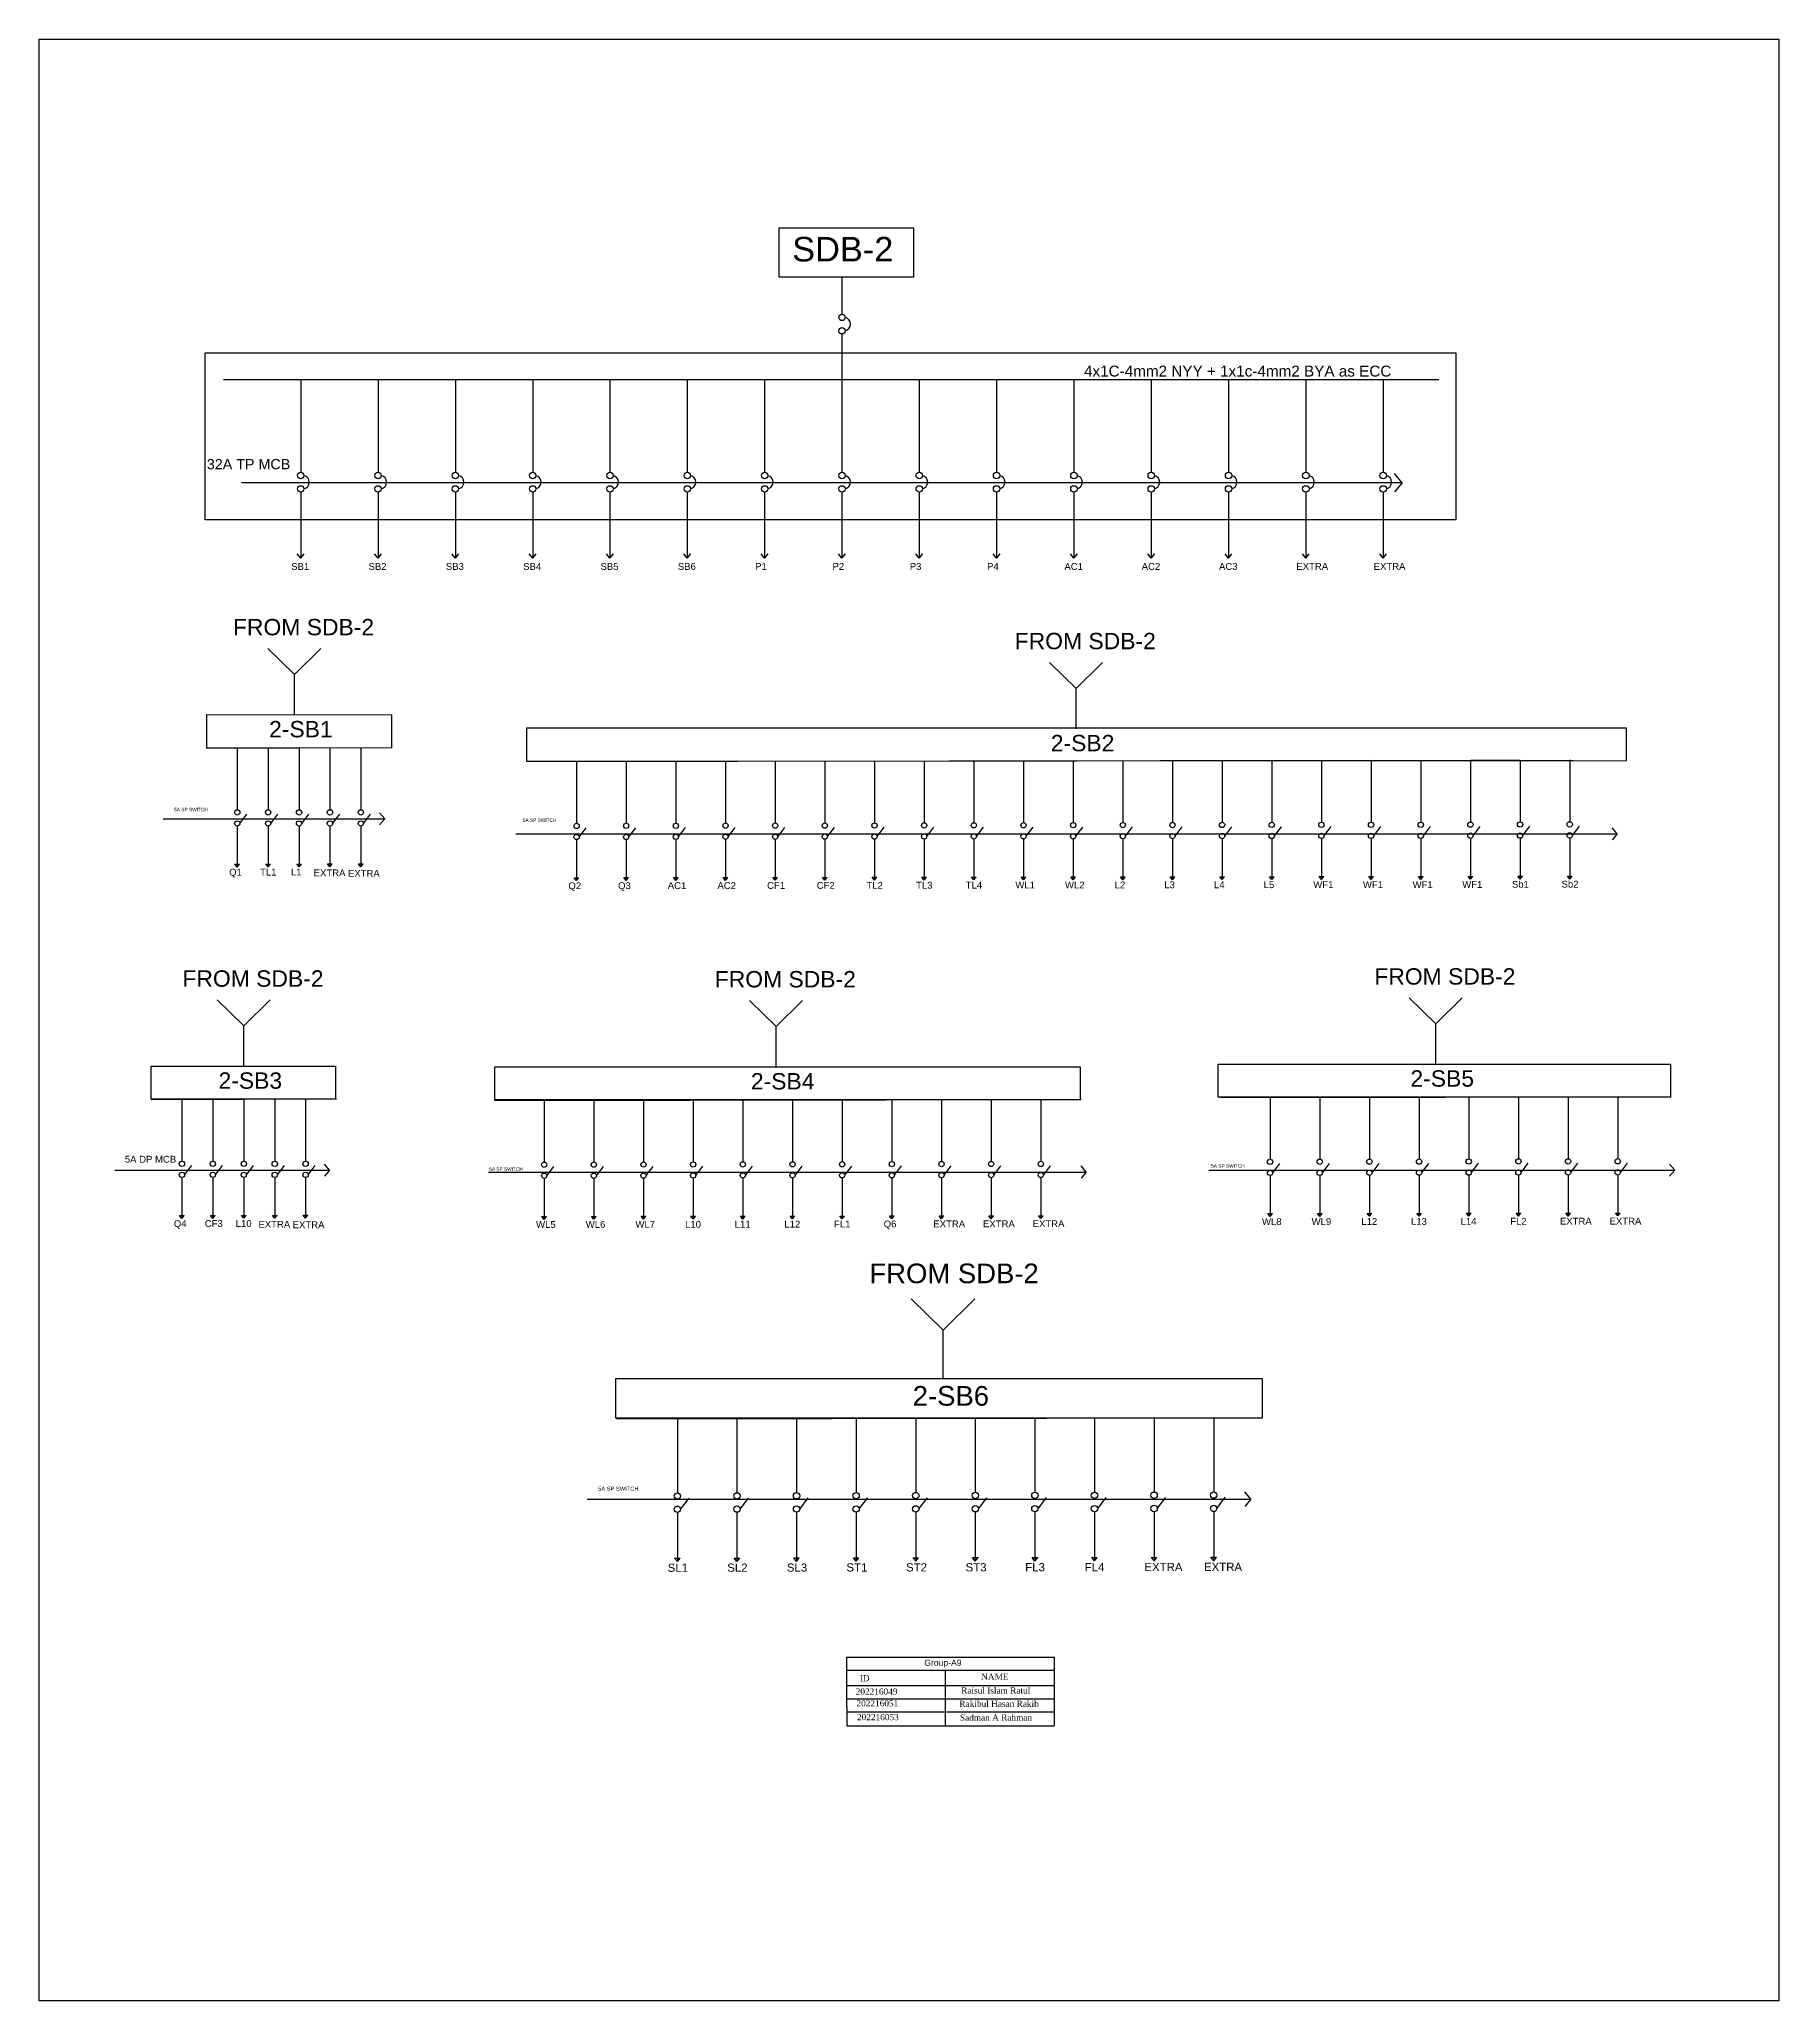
# Model space of a CAD drawing. Header units: inches. Extents: x -913 to 64634, y -1481 to 18188.
# Drawn here: x 25075 to 42275, y -1218 to 18188 of the extents above; entities that cross this region are included whole.
import ezdxf

# ---------------------------------------------------------------- set-up
doc = ezdxf.new("R2010")
doc.units = ezdxf.units.IN
doc.header["$MEASUREMENT"] = 0
doc.linetypes.add('HIDDEN', pattern=[9.525, 6.35, -3.175])
for name, color, linetype in [('DB TO SDB', 7, 'Continuous'), ('SB Wire', 11, 'Continuous'), ('SLD CONNECTION', 160, 'Continuous')]:
    doc.layers.add(name, color=color, linetype=linetype)
doc.layers.add('ETEXT', color=152, linetype='Continuous', lineweight=5)
doc.styles.add('JASIM', font='times.ttf')
doc.styles.get("Standard").update_dxf_attribs({"font": 'arial.ttf'})

msp = doc.modelspace()

# ---------------------------------------------------------------- texts
at = {"layer": 'ETEXT', "lineweight": 5, "style": 'JASIM'}
for s, p in [('ID', (33188.5, 1942.7)), ('NAME', (34388.4, 1957.9)), ('202216049', (33148, 1811.1)), ('202216051', (33155.8, 1694.6)), ('Rakibul Hasan Rakib', (34173.4, 1689.6)), ('Raisul Islam Ratul', (34190.9, 1821.2)), ('202216053', (33160.9, 1558)), ('Sadman A Rahman', (34178.5, 1552.9))]:
    msp.add_text(s, height=60.75, dxfattribs=at).set_placement(p)
at = {"layer": 'SB Wire', "linetype": 'HIDDEN'}
msp.add_text('Group-A9', height=60.75, dxfattribs=at).set_placement((33826.6, 2096.3))
at = {"layer": 'SLD CONNECTION'}
for s, height, p in [('SDB-2', 243, (32520.3, 15988.9)), ('32A TP MCB', 101.25, (26731.9, 13933.1)), ('SB1', 67.5, (27566.3, 12937.9)), ('SB2', 67.5, (28330.9, 12937.9)), ('SB3', 67.5, (29095.4, 12937.9)), ('SB4', 67.5, (29859.9, 12937.9)), ('SB5', 67.5, (30624.4, 12937.9)), ('SB6', 67.5, (31388.9, 12937.9)), ('P1', 67.5, (32153.4, 12937.9)), ('P2', 67.5, (32917.9, 12937.9)), ('P3', 67.5, (33682.4, 12937.9)), ('P4', 67.5, (34446.9, 12937.9)), ('AC1', 67.5, (35211.4, 12937.9)), ('AC2', 67.5, (35975.9, 12937.9)), ('AC3', 67.5, (36740.4, 12937.9)), ('EXTRA', 67.5, (37505, 12937.9)), ('EXTRA', 67.5, (38269.5, 12937.9)), ('FROM SDB-2', 162, (26990.5, 12290.6)), ('FROM SDB-2', 162, (34720, 12152.8)), ('2-SB1', 162, (27347.5, 11281.1)), ('2-SB2', 162, (35077, 11143.2)), ('5A SP SWITCH', 33.75, (26409, 10550.1)), ('5A SP SWITCH', 33.75, (29856.1, 10445.1)), ('Q1', 67.5, (26952.4, 9913.3)), ('TL1', 67.5, (27258.1, 9914)), ('L1', 67.5, (27563.7, 9914.8)), ('EXTRA', 67.5, (27788.6, 9906.4)), ('EXTRA', 67.5, (28127.4, 9901.6)), ('Q2', 67.5, (30307.6, 9779.1)), ('Q3', 67.5, (30798.6, 9779.9)), ('AC1', 67.5, (31289.6, 9780.6)), ('AC2', 67.5, (31780.6, 9781.3)), ('CF1', 67.5, (32271.6, 9782.1)), ('CF2', 67.5, (32762.6, 9782.8)), ('TL2', 67.5, (33253.6, 9783.6)), ('TL3', 67.5, (33744.6, 9784.3)), ('TL4', 67.5, (34235.6, 9785.1)), ('WL1', 67.5, (34726.6, 9785.8)), ('WL2', 67.5, (35217.6, 9786.6)), ('L2', 67.5, (35708.6, 9787.3)), ('L3', 67.5, (36199.6, 9788.1)), ('L4', 67.5, (36690.6, 9788.8)), ('L5', 67.5, (37181.6, 9789.5)), ('WF1', 67.5, (37672.6, 9790.3)), ('WF1', 67.5, (38163.6, 9790.3)), ('WF1', 67.5, (38654.6, 9790.3)), ('WF1', 67.5, (39145.6, 9791.8)), ('Sb1', 67.5, (39636.6, 9793.3)), ('Sb2', 67.5, (40127.6, 9794.8)), ('FROM SDB-2', 162, (26490.7, 8814.1)), ('FROM SDB-2', 162, (31754.4, 8807.2)), ('FROM SDB-2', 162, (38276, 8834.8)), ('2-SB3', 162, (26847.7, 7804.6)), ('2-SB4', 162, (32111.4, 7797.8)), ('2-SB5', 162, (38633, 7825.3)), ('5A DP MCB', 67.5, (25921, 7073.5)), ('5A SP SWITCH', 33.75, (29523.7, 6993.4)), ('5A SP SWITCH', 33.75, (36662.3, 7024.3)), ('Q4', 67.5, (26405.9, 6436.6)), ('CF3', 67.5, (26711.6, 6437.4)), ('L10', 67.5, (27017.2, 6438.1)), ('EXTRA', 67.5, (27242.1, 6429.8)), ('EXTRA', 67.5, (27580.9, 6425)), ('WL5', 67.5, (29987.7, 6427.8)), ('WL6', 67.5, (30478.7, 6428.6)), ('WL7', 67.5, (30969.7, 6429.3)), ('L10', 67.5, (31460.7, 6430.1)), ('L11', 67.5, (31951.7, 6430.8)), ('L12', 67.5, (32442.7, 6431.6)), ('FL1', 67.5, (32933.7, 6432.3)), ('Q6', 67.5, (33424.7, 6433)), ('EXTRA', 67.5, (33915.7, 6433.8)), ('EXTRA', 67.5, (34406.7, 6434.5)), ('EXTRA', 67.5, (34897.7, 6435.3)), ('WL8', 67.5, (37165.3, 6456.4)), ('WL9', 67.5, (37656.3, 6457.1)), ('L12', 67.5, (38147.3, 6457.8)), ('L13', 67.5, (38638.3, 6458.6)), ('L14', 67.5, (39129.3, 6459.3)), ('FL2', 67.5, (39620.3, 6460.1)), ('EXTRA', 67.5, (40111.3, 6460.8)), ('EXTRA', 67.5, (40602.3, 6461.6)), ('FROM SDB-2', 194.4, (33283.4, 5880.7)), ('2-SB6', 194.4, (33711.8, 4669.3)), ('5A SP SWITCH', 40.5, (30601.1, 3827.1)), ('SL1', 81, (31288.5, 3025.6)), ('SL2', 81, (31877.7, 3026.5)), ('SL3', 81, (32466.9, 3027.4)), ('ST1', 81, (33056.1, 3028.3)), ('ST2', 81, (33645.3, 3029.1)), ('ST3', 81, (34234.5, 3030)), ('FL3', 81, (34823.7, 3030.9)), ('FL4', 81, (35412.9, 3031.8)), ('EXTRA', 81, (36002.1, 3032.7)), ('EXTRA', 81, (36591.3, 3033.6))]:
    msp.add_text(s, height=height, dxfattribs=at).set_placement(p)
at = {"layer": 'SLD CONNECTION', "linetype": 'HIDDEN'}
msp.add_text('4x1C-4mm2 NYY + 1x1c-4mm2 BYA as ECC', height=108, dxfattribs=at).set_placement((35405.5, 14850.3))

# ---------------------------------------------------------------- linework, layer by layer
at = {"layer": 'DB TO SDB', "linetype": 'HIDDEN'}
msp.add_lwpolyline([(26715.1, 15084.9), (39082, 15084.9), (39082, 13431.4), (26715.1, 13431.4)], close=True, dxfattribs=at)
at = {"layer": 'Defpoints', "linetype": 'HIDDEN'}
msp.add_lwpolyline([(25075, 18187.5), (42275, 18187.5), (42275, -1218), (25075, -1218)], close=True, dxfattribs=at)
at = {"layer": 'SB Wire'}
for p, q in [((33059.7, 2054.1), (35110, 2054.1)), ((33059.7, 1689.6), (33059.7, 2054.1)), ((34031.7, 2054.1), (34031.7, 1502.3)), ((35110, 2054.1), (35110, 1502.3)), ((33057.1, 1770.6), (35110, 1770.6)), ((33059.7, 1902.2), (35110, 1902.2)), ((33059.7, 1689.6), (33059.7, 1502.3)), ((33062.2, 1639), (35110, 1639)), ((33059.7, 1502.3), (35110, 1502.3))]:
    msp.add_line(p, q, dxfattribs=at)
msp.add_lwpolyline([(33057.1, 2054.1), (35112.5, 2054.1), (35112.5, 2177.3), (33057.1, 2177.3)], close=True, dxfattribs=at)
at = {"layer": 'SLD CONNECTION'}
for p, q in [((33011.9, 15831.4), (33011.9, 15466.9)), ((33011.9, 15271.6), (33011.9, 14820)), ((26895.8, 14820), (38363.4, 14820)), ((27660.3, 14820), (27660.3, 13903.1)), ((28424.8, 14820), (28424.8, 13903.1)), ((29189.3, 14820), (29189.3, 13903.1)), ((29953.9, 14820), (29953.9, 13903.1)), ((30718.4, 14820), (30718.4, 13903.1)), ((31482.9, 14820), (31482.9, 13903.1)), ((32247.4, 14820), (32247.4, 13903.1)), ((33011.9, 14820), (33011.9, 13903.1)), ((33776.4, 14820), (33776.4, 13903.1)), ((34540.9, 14820), (34540.9, 13903.1)), ((35305.4, 14820), (35305.4, 13903.1)), ((36069.9, 14820), (36069.9, 13903.1)), ((36834.4, 14820), (36834.4, 13903.1)), ((37598.9, 14820), (37598.9, 13903.1)), ((38363.4, 14820), (38363.4, 13903.1)), ((38363.4, 14820), (38914.2, 14820)), ((38551.7, 13800), (38476.3, 13890)), ((38551.7, 13800), (38476.3, 13710)), ((27660.3, 13707.8), (27660.3, 13052.6)), ((28424.8, 13707.8), (28424.8, 13052.6)), ((29189.3, 13707.8), (29189.3, 13052.6)), ((29953.9, 13707.8), (29953.9, 13052.6)), ((30718.4, 13707.8), (30718.4, 13052.6)), ((31482.9, 13707.8), (31482.9, 13052.6)), ((32247.4, 13707.8), (32247.4, 13052.6)), ((33011.9, 13707.8), (33011.9, 13052.6)), ((33776.4, 13707.8), (33776.4, 13052.6)), ((34540.9, 13707.8), (34540.9, 13052.6)), ((35305.4, 13707.8), (35305.4, 13052.6)), ((36069.9, 13707.8), (36069.9, 13052.6)), ((36834.4, 13707.8), (36834.4, 13052.6)), ((37598.9, 13707.8), (37598.9, 13052.6)), ((38363.4, 13707.8), (38363.4, 13052.6)), ((27660.3, 13052.6), (27626.1, 13095.4)), ((27660.3, 13052.6), (27694.6, 13095.4)), ((28424.8, 13052.6), (28390.6, 13095.4)), ((28424.8, 13052.6), (28459.1, 13095.4)), ((29189.3, 13052.6), (29155.1, 13095.4)), ((29189.3, 13052.6), (29223.6, 13095.4)), ((29953.9, 13052.6), (29919.6, 13095.4)), ((29953.9, 13052.6), (29988.1, 13095.4)), ((30718.4, 13052.6), (30684.1, 13095.4)), ((30718.4, 13052.6), (30752.6, 13095.4)), ((31482.9, 13052.6), (31448.6, 13095.4)), ((31482.9, 13052.6), (31517.1, 13095.4)), ((32247.4, 13052.6), (32213.1, 13095.4)), ((32247.4, 13052.6), (32281.6, 13095.4)), ((33011.9, 13052.6), (32977.6, 13095.4)), ((33011.9, 13052.6), (33046.1, 13095.4)), ((33776.4, 13052.6), (33742.1, 13095.4)), ((33776.4, 13052.6), (33810.6, 13095.4)), ((34540.9, 13052.6), (34506.7, 13095.4)), ((34540.9, 13052.6), (34575.1, 13095.4)), ((35305.4, 13052.6), (35271.2, 13095.4)), ((35305.4, 13052.6), (35339.7, 13095.4)), ((36069.9, 13052.6), (36035.7, 13095.4)), ((36069.9, 13052.6), (36104.2, 13095.4)), ((36834.4, 13052.6), (36800.2, 13095.4)), ((36834.4, 13052.6), (36868.7, 13095.4)), ((37598.9, 13052.6), (37564.7, 13095.4)), ((37598.9, 13052.6), (37633.2, 13095.4)), ((38363.4, 13052.6), (38329.2, 13095.4)), ((38363.4, 13052.6), (38397.7, 13095.4)), ((27597.3, 11902.8), (27335.5, 12160.8)), ((27597.3, 11902.8), (27859, 12160.8)), ((27597.3, 11503.8), (27597.3, 11902.8)), ((35326.8, 11765), (35065, 12023)), ((35326.8, 11765), (35588.5, 12023)), ((35326.8, 11366), (35326.8, 11765)), ((26727.1, 11175.5), (28560.8, 11180)), ((27032.7, 11176.2), (27032.7, 10565)), ((27338.3, 11177), (27338.3, 10565.7)), ((27644, 11177.7), (27644, 10566.5)), ((27949.6, 11178.5), (27949.6, 10567.2)), ((28255.2, 11179.2), (28255.2, 10568)), ((29896.9, 11041.3), (38243.9, 11054)), ((30387.9, 11042), (30387.9, 10430.8)), ((30878.9, 11042.8), (30878.9, 10431.5)), ((31369.9, 11043.5), (31369.9, 10432.3)), ((31860.9, 11044.3), (31860.9, 10433)), ((32351.9, 11045), (32351.9, 10433.8)), ((32842.9, 11045.8), (32842.9, 10434.5)), ((33333.9, 11046.5), (33333.9, 10435.3)), ((33824.9, 11047.3), (33824.9, 10436)), ((34315.9, 11048), (34315.9, 10436.8)), ((34806.9, 11048.8), (34806.9, 10437.5)), ((35297.9, 11049.5), (35297.9, 10438.3)), ((35788.9, 11050.2), (35788.9, 10439)), ((36279.9, 11051), (36279.9, 10439.7)), ((36770.9, 11051.7), (36770.9, 10440.5)), ((37261.9, 11052.5), (37261.9, 10441.2)), ((37752.9, 11053.2), (37752.9, 10442)), ((38243.9, 11053.2), (39225.9, 11054.7)), ((38243.9, 11053.2), (38243.9, 10442)), ((38734.9, 11053.2), (38734.9, 10442)), ((39225.9, 11054.7), (39719, 11055.5)), ((39225.9, 11054.7), (39225.9, 10443.5)), ((39716.9, 11056.2), (39716.9, 10445)), ((39719, 11055.5), (40767.8, 11047.9)), ((40207.9, 11057.7), (40207.9, 10446.5)), ((27059, 10429.2), (27128.7, 10520.7)), ((27364.6, 10429.2), (27434.3, 10520.7)), ((27670.2, 10429.2), (27740, 10520.7)), ((27975.8, 10429.2), (28045.6, 10520.7)), ((28281.5, 10429.2), (28351.2, 10520.7)), ((28491, 10475.3), (28440.7, 10535.3)), ((27032.7, 10403), (27032.7, 9998)), ((27338.3, 10403), (27338.3, 9998.7)), ((27644, 10403), (27644, 9999.5)), ((27949.6, 10403), (27949.6, 10000.2)), ((28255.2, 10403), (28255.2, 10001)), ((28491, 10475.3), (28440.7, 10415.3)), ((30414.1, 10295), (30483.9, 10386.5)), ((30905.1, 10295.8), (30974.9, 10387.3)), ((31396.1, 10296.5), (31465.9, 10388)), ((31887.1, 10297.3), (31956.9, 10388.8)), ((32378.1, 10298), (32447.9, 10389.5)), ((32869.1, 10298.8), (32938.9, 10390.3)), ((33360.1, 10299.5), (33429.9, 10391)), ((33851.1, 10300.3), (33920.9, 10391.8)), ((34342.1, 10301), (34411.9, 10392.5)), ((34833.1, 10301.8), (34902.9, 10393.3)), ((35324.1, 10302.5), (35393.9, 10394)), ((35815.1, 10303.2), (35884.9, 10394.8)), ((36306.1, 10304), (36375.9, 10395.5)), ((36797.1, 10304.7), (36866.9, 10396.2)), ((37288.1, 10305.5), (37357.9, 10397)), ((37779.1, 10306.2), (37848.9, 10397.7)), ((38270.1, 10306.2), (38339.9, 10397.7)), ((38761.1, 10306.2), (38830.9, 10397.7)), ((39252.1, 10307.7), (39321.9, 10399.2)), ((39743.1, 10309.2), (39812.9, 10400.7)), ((40234.1, 10310.7), (40303.9, 10402.2)), ((40678.7, 10325.8), (40628.4, 10385.8)), ((40678.7, 10325.8), (40628.4, 10265.8)), ((30387.9, 10268.8), (30387.9, 9863.8)), ((30878.9, 10269.5), (30878.9, 9864.5)), ((31369.9, 10270.3), (31369.9, 9865.3)), ((31860.9, 10271), (31860.9, 9866)), ((32351.9, 10271.8), (32351.9, 9866.8)), ((32842.9, 10272.5), (32842.9, 9867.5)), ((33333.9, 10273.3), (33333.9, 9868.3)), ((33824.9, 10274), (33824.9, 9869)), ((34315.9, 10274.8), (34315.9, 9869.8)), ((34806.9, 10275.5), (34806.9, 9870.5)), ((35297.9, 10276.3), (35297.9, 9871.3)), ((35788.9, 10277), (35788.9, 9872)), ((36279.9, 10277.7), (36279.9, 9872.7)), ((36770.9, 10278.5), (36770.9, 9873.5)), ((37261.9, 10279.2), (37261.9, 9874.2)), ((37752.9, 10280), (37752.9, 9875)), ((38243.9, 10280), (38243.9, 9875)), ((38734.9, 10280), (38734.9, 9875)), ((39225.9, 10281.5), (39225.9, 9876.5)), ((39716.9, 10283), (39716.9, 9878)), ((40207.9, 10284.5), (40207.9, 9879.5)), ((27032.7, 9998), (27009.9, 10026.5)), ((27009.9, 10026.5), (27055.6, 10026.5)), ((27032.7, 9998), (27055.6, 10026.5)), ((27338.3, 9998.7), (27315.5, 10027.2)), ((27315.5, 10027.2), (27361.2, 10027.2)), ((27338.3, 9998.7), (27361.2, 10027.2)), ((27644, 9999.5), (27621.1, 10028)), ((27621.1, 10028), (27666.8, 10028)), ((27644, 9999.5), (27666.8, 10028)), ((27949.6, 10000.2), (27926.8, 10028.7)), ((27926.8, 10028.7), (27972.4, 10028.7)), ((27949.6, 10000.2), (27972.4, 10028.7)), ((28255.2, 10001), (28232.4, 10029.5)), ((28232.4, 10029.5), (28278.1, 10029.5)), ((28255.2, 10001), (28278.1, 10029.5)), ((33824.9, 9869), (33802, 9897.5)), ((33802, 9897.5), (33847.7, 9897.5)), ((33824.9, 9869), (33847.7, 9897.5)), ((34315.9, 9869.8), (34293, 9898.3)), ((34293, 9898.3), (34338.7, 9898.3)), ((34315.9, 9869.8), (34338.7, 9898.3)), ((34806.9, 9870.5), (34784, 9899)), ((34784, 9899), (34829.7, 9899)), ((34806.9, 9870.5), (34829.7, 9899)), ((35297.9, 9871.3), (35275, 9899.8)), ((35275, 9899.8), (35320.7, 9899.8)), ((35297.9, 9871.3), (35320.7, 9899.8)), ((35788.9, 9872), (35766, 9900.5)), ((35766, 9900.5), (35811.7, 9900.5)), ((35788.9, 9872), (35811.7, 9900.5)), ((36279.9, 9872.7), (36257, 9901.2)), ((36257, 9901.2), (36302.7, 9901.2)), ((36279.9, 9872.7), (36302.7, 9901.2)), ((36770.9, 9873.5), (36748, 9902)), ((36748, 9902), (36793.7, 9902)), ((36770.9, 9873.5), (36793.7, 9902)), ((37261.9, 9874.2), (37239, 9902.7)), ((37239, 9902.7), (37284.7, 9902.7)), ((37261.9, 9874.2), (37284.7, 9902.7)), ((37752.9, 9875), (37730, 9903.5)), ((37730, 9903.5), (37775.7, 9903.5)), ((37752.9, 9875), (37775.7, 9903.5)), ((38243.9, 9875), (38221, 9903.5)), ((38221, 9903.5), (38266.7, 9903.5)), ((38243.9, 9875), (38266.7, 9903.5)), ((38734.9, 9875), (38712, 9903.5)), ((38712, 9903.5), (38757.7, 9903.5)), ((38734.9, 9875), (38757.7, 9903.5)), ((39225.9, 9876.5), (39203, 9905)), ((39203, 9905), (39248.7, 9905)), ((39225.9, 9876.5), (39248.7, 9905)), ((39716.9, 9878), (39694, 9906.5)), ((39694, 9906.5), (39739.7, 9906.5)), ((39716.9, 9878), (39739.7, 9906.5)), ((40207.9, 9879.5), (40185, 9908)), ((40185, 9908), (40230.7, 9908)), ((40207.9, 9879.5), (40230.7, 9908)), ((30387.9, 9863.8), (30365.1, 9892.3)), ((30365.1, 9892.3), (30410.7, 9892.3)), ((30387.9, 9863.8), (30410.7, 9892.3)), ((30878.9, 9864.5), (30856.1, 9893)), ((30856.1, 9893), (30901.7, 9893)), ((30878.9, 9864.5), (30901.7, 9893)), ((31369.9, 9865.3), (31347.1, 9893.8)), ((31347.1, 9893.8), (31392.7, 9893.8)), ((31369.9, 9865.3), (31392.7, 9893.8)), ((31860.9, 9866), (31838.1, 9894.5)), ((31838.1, 9894.5), (31883.7, 9894.5)), ((31860.9, 9866), (31883.7, 9894.5)), ((32351.9, 9866.8), (32329.1, 9895.3)), ((32329.1, 9895.3), (32374.7, 9895.3)), ((32351.9, 9866.8), (32374.7, 9895.3)), ((32842.9, 9867.5), (32820, 9896)), ((32820, 9896), (32865.7, 9896)), ((32842.9, 9867.5), (32865.7, 9896)), ((33333.9, 9868.3), (33311, 9896.8)), ((33311, 9896.8), (33356.7, 9896.8)), ((33333.9, 9868.3), (33356.7, 9896.8)), ((27097.5, 8426.3), (26835.7, 8684.3)), ((27097.5, 8426.3), (27359.2, 8684.3)), ((32361.1, 8419.5), (32099.4, 8677.5)), ((32361.1, 8419.5), (32622.9, 8677.5)), ((38882.7, 8447), (38621, 8705)), ((38882.7, 8447), (39144.5, 8705)), ((27097.5, 8027.3), (27097.5, 8426.3)), ((32361.1, 8020.5), (32361.1, 8419.5)), ((38882.7, 8048), (38882.7, 8447)), ((26180.6, 7698.8), (28014.4, 7703.3)), ((26486.2, 7699.6), (26486.2, 7088.3)), ((26791.9, 7700.3), (26791.9, 7089.1)), ((27097.5, 7701.1), (27097.5, 7089.8)), ((27403.1, 7701.8), (27403.1, 7090.6)), ((27708.7, 7702.6), (27708.7, 7091.3)), ((29577, 7690), (35377.6, 7698.8)), ((30068, 7690.8), (30068, 7079.5)), ((30559, 7691.5), (30559, 7080.3)), ((31050, 7692.3), (31050, 7081)), ((31541, 7693), (31541, 7081.8)), ((32032, 7693.8), (32032, 7082.5)), ((32523, 7694.5), (32523, 7083.2)), ((33014, 7695.2), (33014, 7084)), ((33505, 7696), (33505, 7084.7)), ((33996, 7696.7), (33996, 7085.5)), ((34487, 7697.5), (34487, 7086.2)), ((34978, 7698.2), (34978, 7087)), ((36754.6, 7718.6), (41206.6, 7725.3)), ((37245.6, 7719.3), (37245.6, 7108)), ((37736.6, 7720), (37736.6, 7108.8)), ((38227.6, 7720.8), (38227.6, 7109.5)), ((38718.6, 7721.5), (38718.6, 7110.3)), ((39209.6, 7722.3), (39209.6, 7111)), ((39700.6, 7723), (39700.6, 7111.8)), ((40191.6, 7723.8), (40191.6, 7112.5)), ((40682.6, 7724.5), (40682.6, 7113.3)), ((26512.5, 6952.6), (26582.2, 7044.1)), ((26818.1, 6952.6), (26887.9, 7044.1)), ((27123.7, 6952.6), (27193.5, 7044.1)), ((27429.4, 6952.6), (27499.1, 7044.1)), ((27735, 6952.6), (27804.7, 7044.1)), ((27944.5, 6998.7), (27894.2, 7058.7)), ((27944.5, 6998.7), (27894.2, 6938.7)), ((30094.2, 6943.8), (30164, 7035.3)), ((30585.2, 6944.5), (30655, 7036)), ((31076.2, 6945.3), (31146, 7036.8)), ((31567.2, 6946), (31637, 7037.5)), ((32058.2, 6946.8), (32128, 7038.3)), ((32549.2, 6947.5), (32619, 7039)), ((33040.2, 6948.2), (33110, 7039.7)), ((33531.2, 6949), (33601, 7040.5)), ((34022.2, 6949.7), (34092, 7041.2)), ((34513.2, 6950.5), (34583, 7042)), ((35004.2, 6951.2), (35074, 7042.7)), ((35426.7, 6980.4), (35376.5, 7040.4)), ((37271.8, 6972.3), (37341.6, 7063.8)), ((37762.8, 6973), (37832.6, 7064.5)), ((38253.8, 6973.8), (38323.6, 7065.3)), ((38744.8, 6974.5), (38814.6, 7066)), ((39235.8, 6975.3), (39305.6, 7066.8)), ((39726.8, 6976), (39796.6, 7067.5)), ((40217.8, 6976.8), (40287.6, 7068.3)), ((40708.8, 6977.5), (40778.6, 7069)), ((41246.3, 6998.5), (41196.1, 7058.5)), ((41246.3, 6998.5), (41196.1, 6938.5)), ((26486.2, 6926.3), (26486.2, 6521.3)), ((26791.9, 6926.3), (26791.9, 6522.1)), ((27097.5, 6926.3), (27097.5, 6522.8)), ((27403.1, 6926.3), (27403.1, 6523.6)), ((27708.7, 6926.3), (27708.7, 6524.3)), ((30068, 6917.5), (30068, 6512.5)), ((30559, 6918.3), (30559, 6513.3)), ((31050, 6919), (31050, 6514)), ((31541, 6919.8), (31541, 6514.8)), ((32032, 6920.5), (32032, 6515.5)), ((32523, 6921.2), (32523, 6516.2)), ((33014, 6922), (33014, 6517)), ((33505, 6922.7), (33505, 6517.7)), ((33996, 6923.5), (33996, 6518.5)), ((34487, 6924.2), (34487, 6519.2)), ((34978, 6925), (34978, 6520)), ((35426.7, 6980.4), (35376.5, 6920.4)), ((37245.6, 6946), (37245.6, 6541)), ((37736.6, 6946.8), (37736.6, 6541.8)), ((38227.6, 6947.5), (38227.6, 6542.5)), ((38718.6, 6948.3), (38718.6, 6543.3)), ((39209.6, 6949), (39209.6, 6544)), ((39700.6, 6949.8), (39700.6, 6544.8)), ((40191.6, 6950.5), (40191.6, 6545.5)), ((40682.6, 6951.3), (40682.6, 6546.3)), ((26486.2, 6521.3), (26463.4, 6549.8)), ((26463.4, 6549.8), (26509.1, 6549.8)), ((26486.2, 6521.3), (26509.1, 6549.8)), ((26791.9, 6522.1), (26769, 6550.6)), ((26769, 6550.6), (26814.7, 6550.6)), ((26791.9, 6522.1), (26814.7, 6550.6)), ((27097.5, 6522.8), (27074.6, 6551.3)), ((27074.6, 6551.3), (27120.3, 6551.3)), ((27097.5, 6522.8), (27120.3, 6551.3)), ((27403.1, 6523.6), (27380.3, 6552.1)), ((27380.3, 6552.1), (27425.9, 6552.1)), ((27403.1, 6523.6), (27425.9, 6552.1)), ((27708.7, 6524.3), (27685.9, 6552.8)), ((27685.9, 6552.8), (27731.6, 6552.8)), ((27708.7, 6524.3), (27731.6, 6552.8)), ((30068, 6512.5), (30045.2, 6541)), ((30045.2, 6541), (30090.8, 6541)), ((30068, 6512.5), (30090.8, 6541)), ((30559, 6513.3), (30536.1, 6541.8)), ((30536.1, 6541.8), (30581.8, 6541.8)), ((30559, 6513.3), (30581.8, 6541.8)), ((31050, 6514), (31027.1, 6542.5)), ((31027.1, 6542.5), (31072.8, 6542.5)), ((31050, 6514), (31072.8, 6542.5)), ((31541, 6514.8), (31518.1, 6543.3)), ((31518.1, 6543.3), (31563.8, 6543.3)), ((31541, 6514.8), (31563.8, 6543.3)), ((32032, 6515.5), (32009.1, 6544)), ((32009.1, 6544), (32054.8, 6544)), ((32032, 6515.5), (32054.8, 6544)), ((32523, 6516.2), (32500.1, 6544.7)), ((32500.1, 6544.7), (32545.8, 6544.7)), ((32523, 6516.2), (32545.8, 6544.7)), ((33014, 6517), (32991.1, 6545.5)), ((32991.1, 6545.5), (33036.8, 6545.5)), ((33014, 6517), (33036.8, 6545.5)), ((33505, 6517.7), (33482.1, 6546.2)), ((33482.1, 6546.2), (33527.8, 6546.2)), ((33505, 6517.7), (33527.8, 6546.2)), ((33996, 6518.5), (33973.1, 6547)), ((33973.1, 6547), (34018.8, 6547)), ((33996, 6518.5), (34018.8, 6547)), ((34487, 6519.2), (34464.1, 6547.7)), ((34464.1, 6547.7), (34509.8, 6547.7)), ((34487, 6519.2), (34509.8, 6547.7)), ((34978, 6520), (34955.1, 6548.5)), ((34955.1, 6548.5), (35000.8, 6548.5)), ((34978, 6520), (35000.8, 6548.5)), ((37245.6, 6541), (37222.7, 6569.5)), ((37222.7, 6569.5), (37268.4, 6569.5)), ((37245.6, 6541), (37268.4, 6569.5)), ((37736.6, 6541.8), (37713.7, 6570.3)), ((37713.7, 6570.3), (37759.4, 6570.3)), ((37736.6, 6541.8), (37759.4, 6570.3)), ((38227.6, 6542.5), (38204.7, 6571)), ((38204.7, 6571), (38250.4, 6571)), ((38227.6, 6542.5), (38250.4, 6571)), ((38718.6, 6543.3), (38695.7, 6571.8)), ((38695.7, 6571.8), (38741.4, 6571.8)), ((38718.6, 6543.3), (38741.4, 6571.8)), ((39209.6, 6544), (39186.7, 6572.5)), ((39186.7, 6572.5), (39232.4, 6572.5)), ((39209.6, 6544), (39232.4, 6572.5)), ((39700.6, 6544.8), (39677.7, 6573.3)), ((39677.7, 6573.3), (39723.4, 6573.3)), ((39700.6, 6544.8), (39723.4, 6573.3)), ((40191.6, 6545.5), (40168.7, 6574)), ((40168.7, 6574), (40214.4, 6574)), ((40191.6, 6545.5), (40214.4, 6574)), ((40682.6, 6546.3), (40659.7, 6574.8)), ((40659.7, 6574.8), (40705.4, 6574.8)), ((40682.6, 6546.3), (40705.4, 6574.8)), ((34011.5, 5415.4), (33697.4, 5725)), ((34011.5, 5415.4), (34325.6, 5725)), ((34011.5, 4936.6), (34011.5, 5415.4)), ((30784.1, 4540.2), (37167.2, 4549.9)), ((31384.8, 4541.1), (31384.8, 3807.6)), ((31974, 4542), (31974, 3808.5)), ((32563.2, 4542.9), (32563.2, 3809.4)), ((33152.4, 4543.8), (33152.4, 3810.3)), ((33741.6, 4544.7), (33741.6, 3811.2)), ((34330.8, 4545.6), (34330.8, 3812.1)), ((34920, 4546.5), (34920, 3813)), ((35509.2, 4547.4), (35509.2, 3813.9)), ((36098.4, 4548.3), (36098.4, 3814.8)), ((36687.6, 4549.2), (36687.6, 3815.7)), ((31416.3, 3644.7), (31500, 3754.5)), ((32005.5, 3645.6), (32089.2, 3755.4)), ((32594.7, 3646.5), (32678.4, 3756.3)), ((33183.9, 3647.4), (33267.6, 3757.2)), ((33773.1, 3648.3), (33856.8, 3758.1)), ((34362.3, 3649.2), (34446, 3759)), ((34951.5, 3650.1), (35035.2, 3759.9)), ((35540.7, 3651), (35624.4, 3760.8)), ((36129.9, 3651.9), (36213.6, 3761.7)), ((36719.1, 3652.8), (36802.8, 3762.6)), ((37055.2, 3744.9), (36994.9, 3816.9)), ((37055.2, 3744.9), (36994.9, 3672.9)), ((31384.8, 3613.2), (31384.8, 3127.2)), ((31974, 3614.1), (31974, 3128.1)), ((32563.2, 3615), (32563.2, 3129)), ((33152.4, 3615.9), (33152.4, 3129.9)), ((33741.6, 3616.8), (33741.6, 3130.8)), ((34330.8, 3617.7), (34330.8, 3131.7)), ((34920, 3618.6), (34920, 3132.6)), ((35509.2, 3619.5), (35509.2, 3133.5)), ((36098.4, 3620.4), (36098.4, 3134.4)), ((36687.6, 3621.3), (36687.6, 3135.3)), ((31384.8, 3127.2), (31357.4, 3161.4)), ((31357.4, 3161.4), (31412.2, 3161.4)), ((31384.8, 3127.2), (31412.2, 3161.4)), ((31974, 3128.1), (31946.6, 3162.3)), ((31946.6, 3162.3), (32001.4, 3162.3)), ((31974, 3128.1), (32001.4, 3162.3)), ((32563.2, 3129), (32535.8, 3163.2)), ((32535.8, 3163.2), (32590.6, 3163.2)), ((32563.2, 3129), (32590.6, 3163.2)), ((33152.4, 3129.9), (33125, 3164.1)), ((33125, 3164.1), (33179.8, 3164.1)), ((33152.4, 3129.9), (33179.8, 3164.1)), ((33741.6, 3130.8), (33714.2, 3165)), ((33714.2, 3165), (33769, 3165)), ((33741.6, 3130.8), (33769, 3165)), ((34330.8, 3131.7), (34303.4, 3165.9)), ((34303.4, 3165.9), (34358.2, 3165.9)), ((34330.8, 3131.7), (34358.2, 3165.9)), ((34920, 3132.6), (34892.6, 3166.8)), ((34892.6, 3166.8), (34947.4, 3166.8)), ((34920, 3132.6), (34947.4, 3166.8)), ((35509.2, 3133.5), (35481.8, 3167.7)), ((35481.8, 3167.7), (35536.6, 3167.7)), ((35509.2, 3133.5), (35536.6, 3167.7)), ((36098.4, 3134.4), (36071, 3168.6)), ((36071, 3168.6), (36125.8, 3168.6)), ((36098.4, 3134.4), (36125.8, 3168.6)), ((36687.6, 3135.3), (36660.2, 3169.5)), ((36660.2, 3169.5), (36715, 3169.5)), ((36687.6, 3135.3), (36715, 3169.5))]:
    msp.add_line(p, q, dxfattribs=at)
at = {"layer": 'SLD CONNECTION', "linetype": 'HIDDEN'}
for p, q in [((27074.5, 13802.3), (38546.9, 13802.3)), ((26300.3, 10475.3), (28491, 10475.3)), ((29788.5, 10325.8), (40678.7, 10325.8)), ((25822.3, 6998.7), (27944.5, 6998.7)), ((36639.8, 6998.5), (41246.3, 6998.5)), ((29517, 6980.4), (35426.7, 6980.4)), ((30494.1, 3744.9), (37055.2, 3744.9))]:
    msp.add_line(p, q, dxfattribs=at)
at = {"layer": 'SLD CONNECTION'}
for points in [[(32392, 16323), (33718.4, 16323), (33718.4, 15833.6), (32392, 15833.6)], [(26730.6, 11508.3), (28559, 11502.6), (28559, 11176.4), (26732.9, 11175.5)], [(29894.6, 11374.2), (40767.8, 11374.2), (40767.8, 11047.9), (29896.9, 11041.3)], [(26180, 8027.3), (28004.8, 8027.3), (28004.8, 7701.1), (26180, 7701.1)], [(29578.6, 8020.5), (35368.6, 8020.5), (35368.6, 7694.2), (29578.6, 7694.2)], [(36732.5, 8048), (41206.2, 8048), (41206.2, 7721.8), (36732.5, 7721.8)], [(30775, 4936.6), (37166.8, 4936.6), (37166.8, 4545.1), (30775, 4545.1)]]:
    msp.add_lwpolyline(points, close=True, dxfattribs=at)
for centre, radius in [((33011.9, 15435.4), 31.5), ((33011.9, 15303.1), 31.5), ((27660.3, 13871.6), 31.5), ((28424.8, 13871.6), 31.5), ((29189.3, 13871.6), 31.5), ((29953.9, 13871.6), 31.5), ((30718.4, 13871.6), 31.5), ((31482.9, 13871.6), 31.5), ((32247.4, 13871.6), 31.5), ((33011.9, 13871.6), 31.5), ((33776.4, 13871.6), 31.5), ((34540.9, 13871.6), 31.5), ((35305.4, 13871.6), 31.5), ((36069.9, 13871.6), 31.5), ((36834.4, 13871.6), 31.5), ((37598.9, 13871.6), 31.5), ((38363.4, 13871.6), 31.5), ((27660.3, 13739.3), 31.5), ((28424.8, 13739.3), 31.5), ((29189.3, 13739.3), 31.5), ((29953.9, 13739.3), 31.5), ((30718.4, 13739.3), 31.5), ((31482.9, 13739.3), 31.5), ((32247.4, 13739.3), 31.5), ((33011.9, 13739.3), 31.5), ((33776.4, 13739.3), 31.5), ((34540.9, 13739.3), 31.5), ((35305.4, 13739.3), 31.5), ((36069.9, 13739.3), 31.5), ((36834.4, 13739.3), 31.5), ((37598.9, 13739.3), 31.5), ((38363.4, 13739.3), 31.5), ((27032.7, 10538.7), 26.2), ((27338.3, 10538.7), 26.2), ((27644, 10538.7), 26.2), ((27949.6, 10538.7), 26.2), ((28255.2, 10538.7), 26.2), ((27032.7, 10429.2), 26.2), ((27338.3, 10429.2), 26.2), ((27644, 10429.2), 26.2), ((27949.6, 10429.2), 26.2), ((28255.2, 10429.2), 26.2), ((30387.9, 10404.5), 26.2), ((30387.9, 10295), 26.2), ((30878.9, 10405.3), 26.2), ((30878.9, 10295.8), 26.2), ((31369.9, 10406), 26.2), ((31369.9, 10296.5), 26.2), ((31860.9, 10406.8), 26.2), ((31860.9, 10297.3), 26.2), ((32351.9, 10407.5), 26.2), ((32351.9, 10298), 26.2), ((32842.9, 10408.3), 26.2), ((32842.9, 10298.8), 26.2), ((33333.9, 10409), 26.2), ((33333.9, 10299.5), 26.2), ((33824.9, 10409.8), 26.2), ((33824.9, 10300.3), 26.2), ((34315.9, 10410.5), 26.2), ((34315.9, 10301), 26.2), ((34806.9, 10411.3), 26.2), ((34806.9, 10301.8), 26.2), ((35297.9, 10412), 26.2), ((35297.9, 10302.5), 26.2), ((35788.9, 10412.8), 26.2), ((35788.9, 10303.2), 26.2), ((36279.9, 10413.5), 26.2), ((36279.9, 10304), 26.2), ((36770.9, 10414.2), 26.2), ((36770.9, 10304.7), 26.2), ((37261.9, 10415), 26.2), ((37261.9, 10305.5), 26.2), ((37752.9, 10415.7), 26.2), ((37752.9, 10306.2), 26.2), ((38243.9, 10415.7), 26.2), ((38243.9, 10306.2), 26.2), ((38734.9, 10415.7), 26.2), ((38734.9, 10306.2), 26.2), ((39225.9, 10417.2), 26.2), ((39225.9, 10307.7), 26.2), ((39716.9, 10418.7), 26.2), ((39716.9, 10309.2), 26.2), ((40207.9, 10420.2), 26.2), ((40207.9, 10310.7), 26.2), ((26486.2, 7062.1), 26.2), ((26791.9, 7062.1), 26.2), ((27097.5, 7062.1), 26.2), ((27403.1, 7062.1), 26.2), ((27708.7, 7062.1), 26.2), ((30068, 7053.3), 26.2), ((30559, 7054), 26.2), ((31050, 7054.8), 26.2), ((31541, 7055.5), 26.2), ((32032, 7056.3), 26.2), ((32523, 7057), 26.2), ((33014, 7057.7), 26.2), ((33505, 7058.5), 26.2), ((33996, 7059.2), 26.2), ((34487, 7060), 26.2), ((34978, 7060.7), 26.2), ((37245.6, 7081.8), 26.2), ((37245.6, 6972.3), 26.2), ((37736.6, 7082.5), 26.2), ((37736.6, 6973), 26.2), ((38227.6, 7083.3), 26.2), ((38227.6, 6973.8), 26.2), ((38718.6, 7084), 26.2), ((38718.6, 6974.5), 26.2), ((39209.6, 7084.8), 26.2), ((39209.6, 6975.3), 26.2), ((39700.6, 7085.5), 26.2), ((39700.6, 6976), 26.2), ((40191.6, 7086.3), 26.2), ((40191.6, 6976.8), 26.2), ((40682.6, 7087), 26.2), ((40682.6, 6977.5), 26.2), ((26486.2, 6952.6), 26.2), ((26791.9, 6952.6), 26.2), ((27097.5, 6952.6), 26.2), ((27403.1, 6952.6), 26.2), ((27708.7, 6952.6), 26.2), ((30068, 6943.8), 26.2), ((30559, 6944.5), 26.2), ((31050, 6945.3), 26.2), ((31541, 6946), 26.2), ((32032, 6946.8), 26.2), ((32523, 6947.5), 26.2), ((33014, 6948.2), 26.2), ((33505, 6949), 26.2), ((33996, 6949.7), 26.2), ((34487, 6950.5), 26.2), ((34978, 6951.2), 26.2), ((31384.8, 3776.1), 31.5), ((31974, 3777), 31.5), ((32563.2, 3777.9), 31.5), ((33152.4, 3778.8), 31.5), ((33741.6, 3779.7), 31.5), ((34330.8, 3780.6), 31.5), ((34920, 3781.5), 31.5), ((35509.2, 3782.4), 31.5), ((36098.4, 3783.3), 31.5), ((36687.6, 3784.2), 31.5), ((31384.8, 3644.7), 31.5), ((31974, 3645.6), 31.5), ((32563.2, 3646.5), 31.5), ((33152.4, 3647.4), 31.5), ((33741.6, 3648.3), 31.5), ((34330.8, 3649.2), 31.5), ((34920, 3650.1), 31.5), ((35509.2, 3651), 31.5), ((36098.4, 3651.9), 31.5), ((36687.6, 3652.8), 31.5)]:
    msp.add_circle(centre, radius, dxfattribs=at)
for centre in [(33027.6, 15369.2), (27676.1, 13805.5), (28440.6, 13805.5), (29205.1, 13805.5), (29969.6, 13805.5), (30734.1, 13805.5), (31498.6, 13805.5), (32263.1, 13805.5), (33027.6, 13805.5), (33792.1, 13805.5), (34556.6, 13805.5), (35321.2, 13805.5), (36085.7, 13805.5), (36850.2, 13805.5), (37614.7, 13805.5), (38379.2, 13805.5)]:
    msp.add_arc(centre, 68, 283.3925, 76.6075, dxfattribs=at)

msp.set_redraw_order([(e.dxf.handle, doc.entitydb.next_handle()) for e in msp.query("TEXT MTEXT ATTDEF DIMENSION ARC_DIMENSION")])  # texts and dimensions are drawn at this point

doc.saveas('drawing.dxf')
